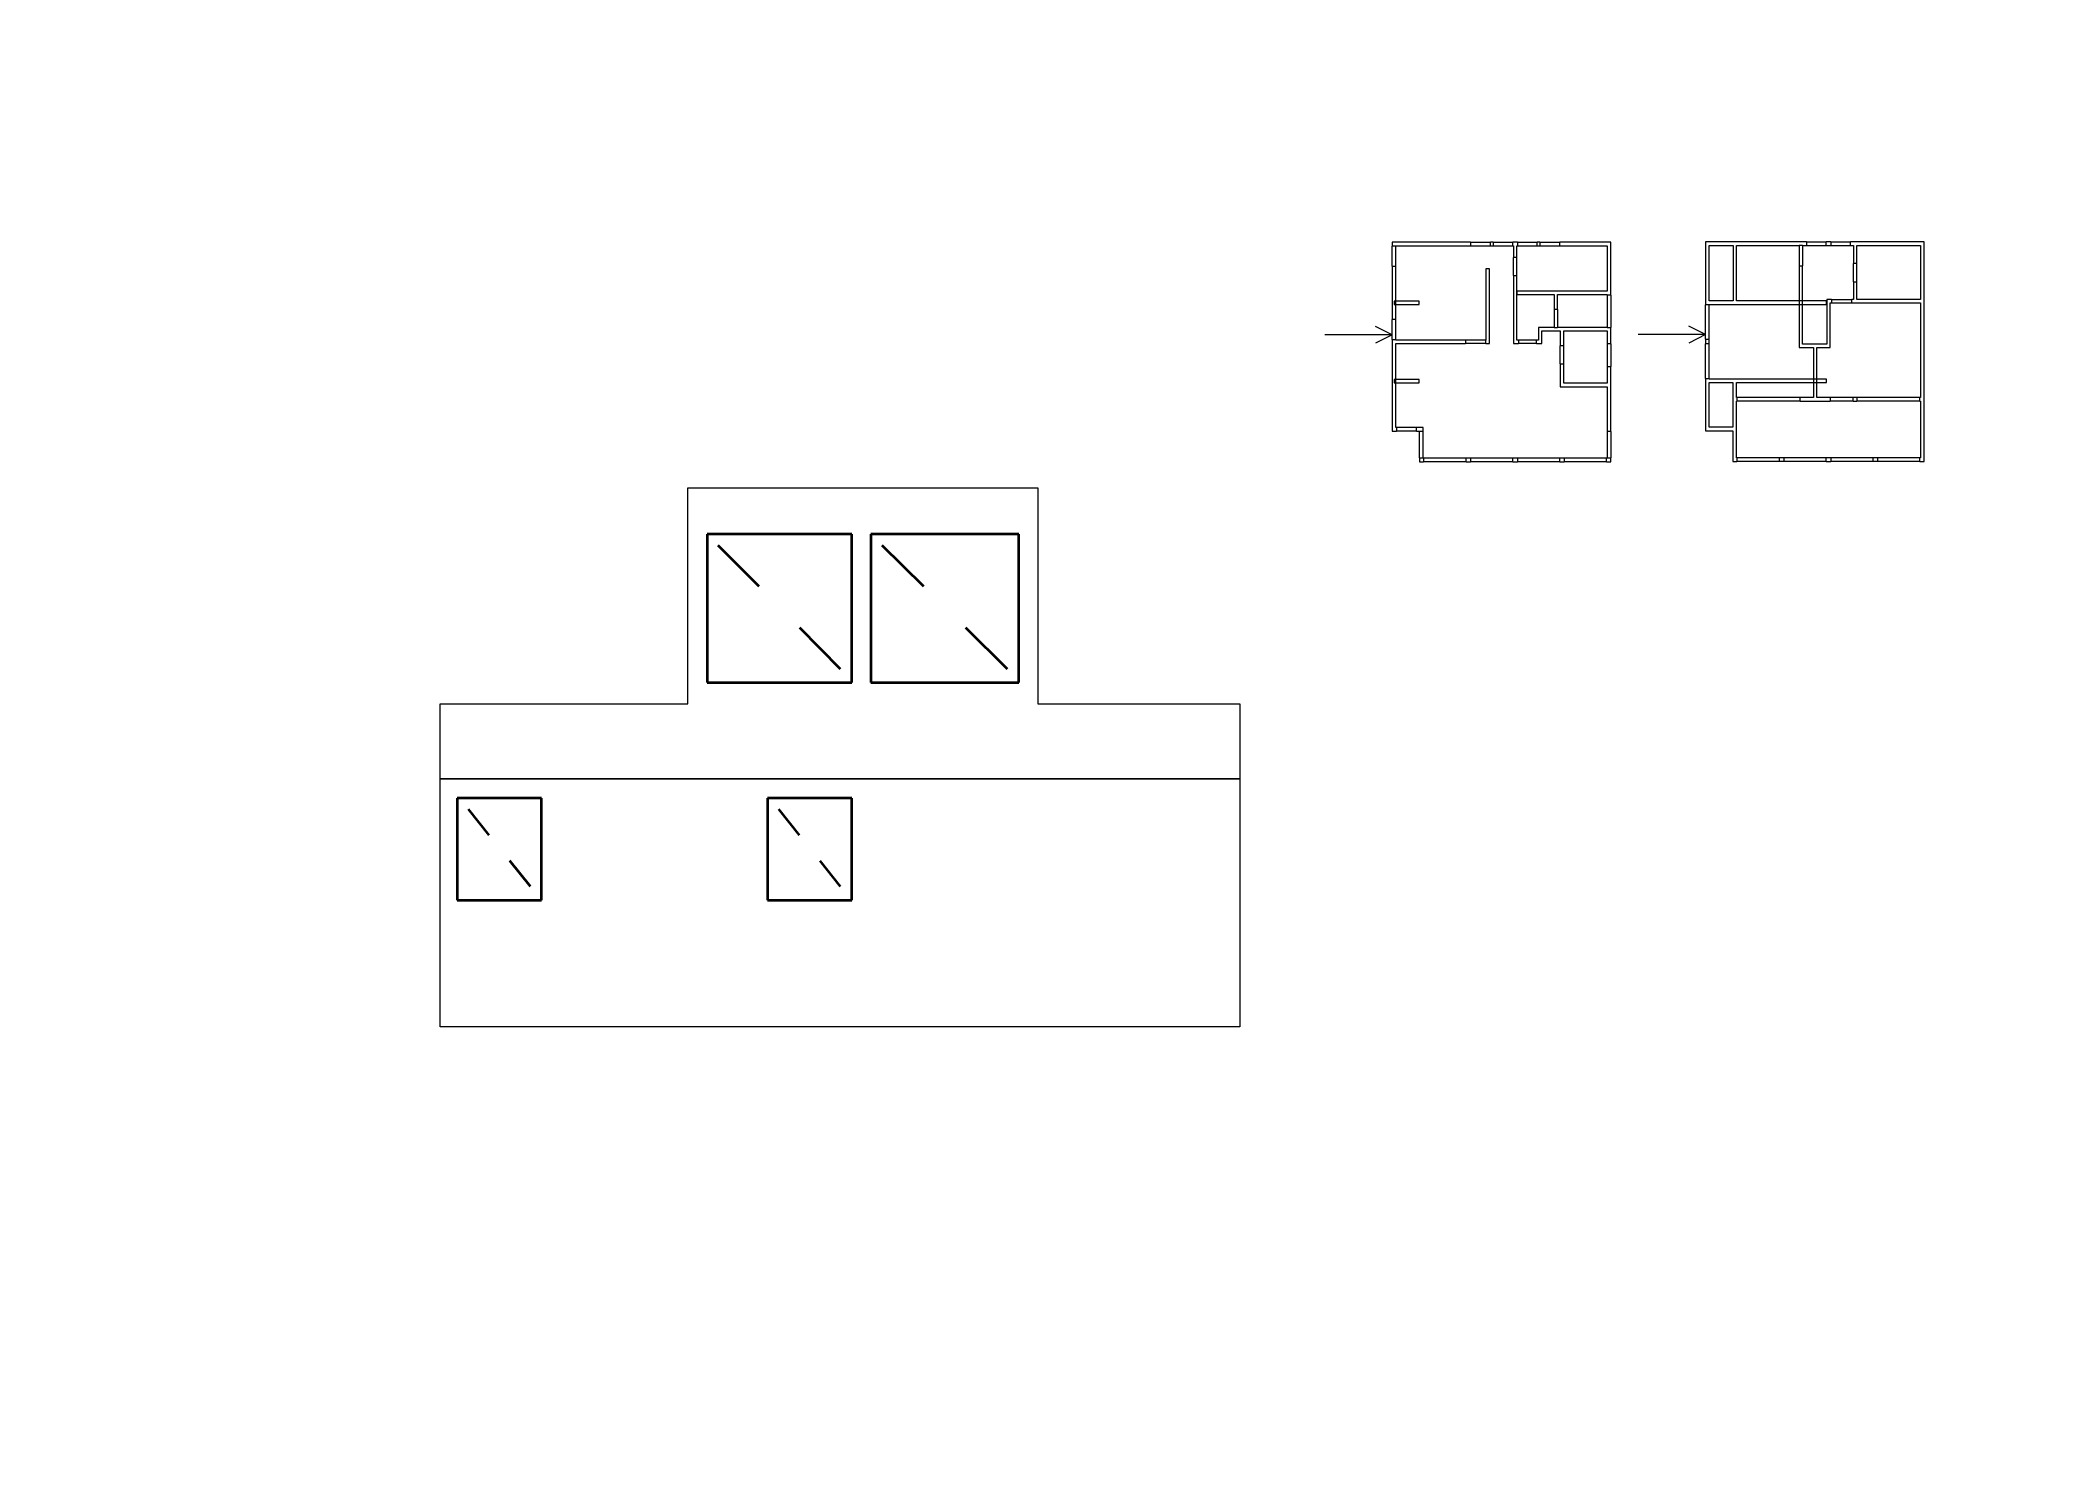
# Model space of a CAD drawing. Header units: millimetres. Extents: x 0 to 6720, y 0 to 401.
# Drawn here: x 840 to 1260, y 0 to 297 of the extents above; entities that cross this region are included whole.
import ezdxf

# ---------------------------------------------------------------- set-up
doc = ezdxf.new("R2010")
doc.units = ezdxf.units.MM
for name, pattern in [('K5LT32773', [0]), ('K5LT32775', [250, 62.5, -62.5, 62.5, -62.5]), ('K5LT32776', [0]), ('K5LT32778', [0]), ('K5LT32779', [0]), ('K5LT_BASIC', [0])]:
    doc.linetypes.add(name, pattern=pattern)
doc.layers.add('Системный слой', color=7, linetype='Continuous')

msp = doc.modelspace()

# ---------------------------------------------------------------- linework, layer by layer
at = {"layer": 'Системный слой', "color": 3, "linetype": 'K5LT32779', "lineweight": 18}
for p, q in [((1123.70616, 254.62323), (1123.70616, 253.77217)), ((1123.70616, 249.58777), (1123.70616, 253.77217)), ((1124.46266, 253.77217), (1123.70616, 253.77217)), ((1124.46266, 253.77217), (1124.46266, 253.86673)), ((1124.46266, 249.58777), (1124.46266, 253.77217)), ((1189.44138, 254.68085), (1189.44138, 241.44208)), ((1190.19789, 242.2695), (1190.19789, 253.92435)), ((1123.70616, 249.58777), (1123.70616, 238.3821)), ((1123.70616, 249.58777), (1124.46266, 249.58777)), ((1124.46266, 238.3821), (1124.46266, 249.58777)), ((1189.44138, 234.25532), (1189.44138, 241.44208)), ((1190.19789, 241.44208), (1189.44138, 241.44208)), ((1190.19789, 241.44208), (1190.19789, 241.56028)), ((1190.19789, 234.25532), (1190.19789, 241.44208)), ((1123.70616, 234.1977), (1123.70616, 238.3821)), ((1124.46266, 238.3821), (1123.70616, 238.3821)), ((1124.46266, 234.1977), (1124.46266, 238.3821)), ((1123.70616, 234.1977), (1123.70616, 214.9542)), ((1123.70616, 234.1977), (1124.46266, 234.1977)), ((1124.46266, 234.0795), (1124.46266, 234.1977)), ((1124.46266, 215.7107), (1124.46266, 233.37028)), ((1189.44138, 234.25532), (1189.44138, 233.30969)), ((1189.44138, 234.25532), (1190.19789, 234.25532)), ((1189.44138, 225.98109), (1189.44138, 233.30969)), ((1190.19789, 233.30969), (1189.44138, 233.30969)), ((1190.19789, 233.30969), (1190.19789, 234.25532)), ((1190.19789, 225.98109), (1190.19789, 233.30969)), ((1189.44138, 225.98109), (1189.44138, 215.01182)), ((1189.44138, 225.98109), (1190.19789, 225.98109)), ((1190.19789, 225.86289), (1190.19789, 225.98109)), ((1190.19789, 215.76832), (1190.19789, 225.15367))]:
    msp.add_line(p, q, dxfattribs=at)
at = {"layer": 'Системный слой', "color": 7, "linetype": 'K5LT32773', "lineweight": 18}
for p, q in [((1140.11278, 254.62323), (1123.70616, 254.62323)), ((1124.46266, 253.86673), (1140.11278, 253.86673)), ((1140.11278, 254.62323), (1144.32082, 254.62323)), ((1140.11278, 254.62323), (1140.11278, 253.86673)), ((1140.11278, 253.86673), (1144.32082, 253.86673)), ((1144.88819, 254.62323), (1144.32082, 254.62323)), ((1144.32082, 253.86673), (1144.32082, 254.62323)), ((1144.32082, 253.86673), (1144.88819, 253.86673)), ((1144.88819, 254.62323), (1149.00167, 254.62323)), ((1144.88819, 254.62323), (1144.88819, 253.86673)), ((1144.88819, 253.86673), (1149.00167, 253.86673)), ((1149.94729, 254.62323), (1149.00167, 254.62323)), ((1149.00167, 253.86673), (1149.00167, 254.62323)), ((1149.00167, 253.86673), (1149.11987, 253.86673)), ((1149.11987, 253.86673), (1149.11987, 251.4081)), ((1149.82909, 253.86673), (1149.94729, 253.86673)), ((1149.82909, 251.4081), (1149.82909, 253.86673)), ((1149.94729, 254.62323), (1154.06077, 254.62323)), ((1149.94729, 254.62323), (1149.94729, 253.86673)), ((1149.94729, 253.86673), (1154.06077, 253.86673)), ((1154.62815, 254.62323), (1154.06077, 254.62323)), ((1154.06077, 253.86673), (1154.06077, 254.62323)), ((1154.06077, 253.86673), (1154.62815, 253.86673)), ((1154.62815, 254.62323), (1158.83618, 254.62323)), ((1154.62815, 254.62323), (1154.62815, 253.86673)), ((1154.62815, 253.86673), (1158.83618, 253.86673)), ((1169.52176, 254.62323), (1158.83618, 254.62323)), ((1158.83618, 253.86673), (1158.83618, 254.62323)), ((1158.83618, 253.86673), (1168.76526, 253.86673)), ((1168.76526, 253.86673), (1168.76526, 244.33955)), ((1169.52176, 243.51212), (1169.52176, 254.62323)), ((1210.57614, 254.68085), (1189.44138, 254.68085)), ((1190.19789, 253.92435), (1195.18606, 253.92435)), ((1195.18606, 253.92435), (1195.18606, 242.2695)), ((1195.89528, 242.2695), (1195.89528, 253.92435)), ((1195.89528, 253.92435), (1209.08677, 253.92435)), ((1209.08677, 253.92435), (1209.08677, 253.87707)), ((1209.79599, 253.87707), (1209.08677, 253.87707)), ((1209.79599, 253.92435), (1210.57614, 253.92435)), ((1209.79599, 253.87707), (1209.79599, 253.92435)), ((1210.57614, 254.68085), (1214.73689, 254.68085)), ((1210.57614, 254.68085), (1210.57614, 253.92435)), ((1210.57614, 254.68085), (1214.73689, 254.68085)), ((1210.57614, 254.68085), (1210.57614, 253.92435)), ((1210.57614, 253.92435), (1214.73689, 253.92435)), ((1210.57614, 253.92435), (1214.73689, 253.92435)), ((1215.68252, 254.68085), (1214.73689, 254.68085)), ((1214.73689, 253.92435), (1214.73689, 254.68085)), ((1214.73689, 253.92435), (1214.73689, 254.68085)), ((1214.73689, 253.92435), (1215.68252, 253.92435)), ((1215.68252, 254.68085), (1215.68252, 253.92435)), ((1215.68252, 254.68085), (1219.84328, 254.68085)), ((1215.68252, 254.68085), (1215.68252, 253.92435)), ((1215.68252, 253.92435), (1219.84328, 253.92435)), ((1235.25699, 254.68085), (1219.84328, 254.68085)), ((1219.84328, 253.92435), (1219.84328, 254.68085)), ((1219.84328, 253.92435), (1219.84328, 254.68085)), ((1219.84328, 253.92435), (1220.43429, 253.92435)), ((1220.43429, 253.92435), (1220.43429, 250.09456)), ((1221.14351, 253.92435), (1234.50049, 253.92435)), ((1221.14351, 250.09456), (1221.14351, 253.92435)), ((1234.50049, 253.92435), (1234.50049, 242.55319)), ((1235.25699, 208.58156), (1235.25699, 254.68085)), ((1143.35155, 248.99676), (1143.35155, 234.0795)), ((1144.06077, 248.99676), (1143.35155, 248.99676)), ((1144.06077, 233.37028), (1144.06077, 248.99676)), ((1149.82909, 251.4081), (1149.11987, 251.4081)), ((1209.08677, 249.62175), (1209.08677, 232.52955)), ((1209.08677, 249.62175), (1209.79599, 249.62175)), ((1209.79599, 233.23877), (1209.79599, 249.62175)), ((1221.14351, 250.09456), (1220.43429, 250.09456)), ((1149.11987, 247.6256), (1149.11987, 233.37028)), ((1149.11987, 247.6256), (1149.82909, 247.6256)), ((1149.82909, 234.0795), (1149.82909, 247.6256)), ((1168.76526, 244.33955), (1149.85273, 244.33955)), ((1149.85273, 244.33955), (1149.85273, 243.63033)), ((1149.85273, 243.63033), (1157.63051, 243.63033)), ((1157.63051, 243.63033), (1157.63051, 240.48612)), ((1158.33973, 243.63033), (1168.76526, 243.63033)), ((1158.33973, 240.48612), (1158.33973, 243.63033)), ((1168.76526, 243.63033), (1168.76526, 243.51212)), ((1220.43429, 246.31206), (1220.43429, 242.55319)), ((1220.43429, 246.31206), (1221.14351, 246.31206)), ((1221.14351, 242.55319), (1221.14351, 246.31206)), ((1129.33264, 242.21189), (1124.08441, 242.21189)), ((1124.08441, 242.21189), (1124.08441, 241.50267)), ((1124.08441, 241.50267), (1129.33264, 241.50267)), ((1129.33264, 241.50267), (1129.33264, 242.21189)), ((1158.33973, 240.48612), (1157.63051, 240.48612)), ((1168.76526, 243.51212), (1168.76526, 236.70361)), ((1169.52176, 243.51212), (1168.76526, 243.51212)), ((1169.52176, 243.51212), (1169.52176, 236.70361)), ((1195.18606, 242.2695), (1190.19789, 242.2695)), ((1190.19789, 241.56028), (1214.83145, 241.56028)), ((1214.83145, 242.2695), (1195.89528, 242.2695)), ((1214.83145, 241.56028), (1214.83145, 242.2695)), ((1215.87164, 242.55319), (1214.8551, 242.55319)), ((1214.8551, 242.55319), (1214.8551, 233.23877)), ((1215.56432, 241.84397), (1215.87164, 241.84397)), ((1215.56432, 232.52955), (1215.56432, 241.84397)), ((1215.87164, 242.55319), (1215.87164, 241.84397)), ((1220.43429, 242.55319), (1220.12696, 242.55319)), ((1220.12696, 241.84397), (1220.12696, 242.55319)), ((1220.12696, 241.84397), (1234.50049, 241.84397)), ((1234.50049, 242.55319), (1221.14351, 242.55319)), ((1234.50049, 241.84397), (1234.50049, 221.98582)), ((1157.63051, 236.67997), (1154.3681, 236.67997)), ((1154.3681, 236.67997), (1154.3681, 234.0795)), ((1155.07732, 235.97075), (1158.95439, 235.97075)), ((1155.07732, 233.37028), (1155.07732, 235.97075)), ((1157.63051, 236.70361), (1157.63051, 236.67997)), ((1157.63051, 236.70361), (1158.33973, 236.70361)), ((1158.33973, 236.67997), (1158.33973, 236.70361)), ((1168.76526, 236.67997), (1158.33973, 236.67997)), ((1158.95439, 235.97075), (1158.95439, 232.87382)), ((1159.66361, 232.87382), (1159.66361, 235.97075)), ((1159.66361, 235.97075), (1168.76526, 235.97075)), ((1168.76526, 236.70361), (1168.76526, 236.67997)), ((1168.76526, 236.70361), (1169.52176, 236.70361)), ((1168.76526, 235.97075), (1168.76526, 233.25208)), ((1169.52176, 233.25208), (1169.52176, 236.70361)), ((1139.07259, 234.0795), (1124.46266, 234.0795)), ((1124.46266, 233.37028), (1139.07259, 233.37028)), ((1139.07259, 234.0795), (1139.07259, 233.37028)), ((1143.35155, 234.0795), (1143.32791, 234.0795)), ((1143.32791, 233.37028), (1143.32791, 234.0795)), ((1143.32791, 233.37028), (1144.06077, 233.37028)), ((1149.11987, 233.37028), (1150.1837, 233.37028)), ((1150.1837, 234.0795), (1149.82909, 234.0795)), ((1150.1837, 234.0795), (1150.1837, 233.37028)), ((1154.3681, 234.0795), (1153.96621, 234.0795)), ((1153.96621, 233.37028), (1153.96621, 234.0795)), ((1153.96621, 233.37028), (1155.07732, 233.37028)), ((1159.66361, 232.87382), (1158.95439, 232.87382)), ((1169.52176, 233.25208), (1168.76526, 233.25208)), ((1209.08677, 232.52955), (1212.0655, 232.52955)), ((1214.8551, 233.23877), (1209.79599, 233.23877)), ((1212.0655, 232.52955), (1212.0655, 221.98582)), ((1212.77472, 232.52955), (1215.56432, 232.52955)), ((1212.77472, 221.98582), (1212.77472, 232.52955)), ((1158.95439, 229.09132), (1158.95439, 224.29226)), ((1158.95439, 229.09132), (1159.66361, 229.09132)), ((1159.66361, 225.00148), (1159.66361, 229.09132)), ((1168.76526, 228.52394), (1168.76526, 225.00148)), ((1168.76526, 228.52394), (1169.52176, 228.52394)), ((1169.52176, 214.85964), (1169.52176, 228.52394)), ((1129.33264, 225.80527), (1124.08441, 225.80527)), ((1124.08441, 225.80527), (1124.08441, 225.09605)), ((1124.08441, 225.09605), (1129.33264, 225.09605)), ((1129.33264, 225.09605), (1129.33264, 225.80527)), ((1158.95439, 224.29226), (1168.76526, 224.29226)), ((1168.76526, 225.00148), (1159.66361, 225.00148)), ((1168.76526, 224.29226), (1168.76526, 214.85964)), ((1214.83145, 225.86289), (1190.19789, 225.86289)), ((1190.19789, 225.15367), (1195.16242, 225.15367)), ((1195.16242, 225.15367), (1195.16242, 215.76832)), ((1195.91893, 225.15367), (1214.83145, 225.15367)), ((1195.91893, 221.98582), (1195.91893, 225.15367)), ((1214.83145, 225.15367), (1214.83145, 225.86289)), ((1196.01349, 221.98582), (1195.91893, 221.98582)), ((1195.91893, 221.2766), (1196.01349, 221.2766)), ((1195.91893, 209.33806), (1195.91893, 221.2766)), ((1209.25226, 221.98582), (1196.01349, 221.98582)), ((1196.01349, 221.98582), (1196.01349, 221.2766)), ((1209.25226, 221.2766), (1196.01349, 221.2766)), ((1212.0655, 221.98582), (1209.25226, 221.98582)), ((1209.25226, 221.2766), (1209.25226, 221.98582)), ((1209.25226, 221.2766), (1215.58796, 221.2766)), ((1215.58796, 221.98582), (1212.77472, 221.98582)), ((1220.41065, 221.98582), (1215.58796, 221.98582)), ((1215.58796, 221.98582), (1215.58796, 221.2766)), ((1220.41065, 221.2766), (1215.58796, 221.2766)), ((1221.16715, 221.98582), (1220.41065, 221.98582)), ((1220.41065, 221.2766), (1220.41065, 221.98582)), ((1220.41065, 221.2766), (1221.16715, 221.2766)), ((1234.40592, 221.98582), (1221.16715, 221.98582)), ((1221.16715, 221.98582), (1221.16715, 221.2766)), ((1234.40592, 221.2766), (1221.16715, 221.2766)), ((1234.50049, 221.98582), (1234.40592, 221.98582)), ((1234.40592, 221.2766), (1234.40592, 221.98582)), ((1234.40592, 221.2766), (1234.50049, 221.2766)), ((1234.50049, 221.2766), (1234.50049, 209.33806)), ((1123.70616, 214.9542), (1124.55722, 214.9542)), ((1124.55722, 215.7107), (1124.46266, 215.7107)), ((1128.76526, 215.7107), (1124.55722, 215.7107)), ((1124.55722, 215.7107), (1124.55722, 214.9542)), ((1128.76526, 214.9542), (1124.55722, 214.9542)), ((1130.1837, 215.7107), (1128.76526, 215.7107)), ((1128.76526, 214.9542), (1128.76526, 215.7107)), ((1128.76526, 214.9542), (1129.4272, 214.9542)), ((1129.4272, 214.9542), (1129.4272, 214.85964)), ((1129.4272, 209.37501), (1129.4272, 214.85964)), ((1130.1837, 214.85964), (1129.4272, 214.85964)), ((1130.1837, 214.85964), (1130.1837, 215.7107)), ((1130.1837, 209.37501), (1130.1837, 214.85964)), ((1168.76526, 214.85964), (1168.76526, 209.37501)), ((1169.52176, 214.85964), (1168.76526, 214.85964)), ((1169.52176, 214.85964), (1169.52176, 209.37501)), ((1189.44138, 215.01182), (1195.16242, 215.01182)), ((1195.16242, 215.76832), (1190.19789, 215.76832)), ((1195.16242, 215.01182), (1195.16242, 208.58156)), ((1129.4272, 209.37501), (1129.4272, 208.52394)), ((1129.4272, 209.37501), (1130.1837, 209.37501)), ((1129.4272, 208.52394), (1130.27826, 208.52394)), ((1130.1837, 209.28044), (1130.1837, 209.37501)), ((1130.27826, 209.28044), (1130.1837, 209.28044)), ((1139.16715, 209.28044), (1130.27826, 209.28044)), ((1130.27826, 209.28044), (1130.27826, 208.52394)), ((1139.16715, 208.52394), (1130.27826, 208.52394)), ((1140.11278, 209.28044), (1139.16715, 209.28044)), ((1139.16715, 208.52394), (1139.16715, 209.28044)), ((1139.16715, 208.52394), (1140.11278, 208.52394)), ((1149.00167, 209.28044), (1140.11278, 209.28044)), ((1140.11278, 209.28044), (1140.11278, 208.52394)), ((1149.00167, 208.52394), (1140.11278, 208.52394)), ((1149.94729, 209.28044), (1149.00167, 209.28044)), ((1149.00167, 208.52394), (1149.00167, 209.28044)), ((1149.00167, 208.52394), (1149.94729, 208.52394)), ((1158.83618, 209.28044), (1149.94729, 209.28044)), ((1149.94729, 209.28044), (1149.94729, 208.52394)), ((1158.83618, 208.52394), (1149.94729, 208.52394)), ((1159.78181, 209.28044), (1158.83618, 209.28044)), ((1158.83618, 208.52394), (1158.83618, 209.28044)), ((1158.83618, 208.52394), (1159.78181, 208.52394)), ((1168.6707, 209.28044), (1159.78181, 209.28044)), ((1159.78181, 209.28044), (1159.78181, 208.52394)), ((1168.6707, 208.52394), (1159.78181, 208.52394)), ((1168.76526, 209.28044), (1168.6707, 209.28044)), ((1168.6707, 208.52394), (1168.6707, 209.28044)), ((1168.6707, 208.52394), (1169.52176, 208.52394)), ((1168.76526, 209.37501), (1168.76526, 209.28044)), ((1168.76526, 209.37501), (1169.52176, 209.37501)), ((1169.52176, 208.52394), (1169.52176, 209.37501)), ((1195.16242, 208.58156), (1196.01349, 208.58156)), ((1196.01349, 209.33806), (1195.91893, 209.33806)), ((1214.73689, 209.33806), (1196.01349, 209.33806)), ((1196.01349, 209.33806), (1196.01349, 208.58156)), ((1204.90238, 209.33806), (1196.01349, 209.33806)), ((1196.01349, 209.33806), (1196.01349, 208.58156)), ((1214.73689, 208.58156), (1196.01349, 208.58156)), ((1204.90238, 208.58156), (1196.01349, 208.58156)), ((1204.90238, 208.58156), (1204.90238, 209.33806)), ((1214.73689, 209.33806), (1205.848, 209.33806)), ((1205.848, 209.33806), (1205.848, 208.58156)), ((1214.73689, 208.58156), (1205.848, 208.58156)), ((1215.68252, 209.33806), (1214.73689, 209.33806)), ((1214.73689, 208.58156), (1214.73689, 209.33806)), ((1214.73689, 208.58156), (1214.73689, 209.33806)), ((1214.73689, 208.58156), (1215.68252, 208.58156)), ((1234.40592, 209.33806), (1215.68252, 209.33806)), ((1215.68252, 209.33806), (1215.68252, 208.58156)), ((1224.57141, 209.33806), (1215.68252, 209.33806)), ((1215.68252, 209.33806), (1215.68252, 208.58156)), ((1234.40592, 208.58156), (1215.68252, 208.58156)), ((1224.57141, 208.58156), (1215.68252, 208.58156)), ((1224.57141, 208.58156), (1224.57141, 209.33806)), ((1234.40592, 209.33806), (1225.51703, 209.33806)), ((1225.51703, 209.33806), (1225.51703, 208.58156)), ((1234.40592, 208.58156), (1225.51703, 208.58156)), ((1234.50049, 209.33806), (1234.40592, 209.33806)), ((1234.40592, 208.58156), (1234.40592, 209.33806)), ((1234.40592, 208.58156), (1234.40592, 209.33806)), ((1234.40592, 208.58156), (1235.25699, 208.58156))]:
    msp.add_line(p, q, dxfattribs=at)
at = {"layer": 'Системный слой', "color": 7, "linetype": 'K5LT32775', "lineweight": 18}
for p, q in [((1209.08677, 253.87707), (1209.08677, 249.62175)), ((1209.79599, 253.87707), (1209.79599, 249.62175)), ((1215.68252, 254.68085), (1219.84328, 254.68085)), ((1215.68252, 253.92435), (1219.84328, 253.92435)), ((1149.11987, 247.6256), (1149.11987, 251.4081)), ((1149.82909, 247.6256), (1149.82909, 251.4081)), ((1220.43429, 246.31206), (1220.43429, 250.09456)), ((1221.14351, 246.31206), (1221.14351, 250.09456)), ((1157.63051, 240.48612), (1157.63051, 236.70361)), ((1158.33973, 240.48612), (1158.33973, 236.70361)), ((1215.87164, 242.55319), (1220.12696, 242.55319)), ((1215.87164, 241.84397), (1220.12696, 241.84397)), ((1143.32791, 234.0795), (1139.07259, 234.0795)), ((1143.32791, 233.37028), (1139.07259, 233.37028)), ((1153.96621, 234.0795), (1150.1837, 234.0795)), ((1153.96621, 233.37028), (1150.1837, 233.37028)), ((1158.95439, 229.09132), (1158.95439, 232.87382)), ((1159.66361, 229.09132), (1159.66361, 232.87382)), ((1168.76526, 233.25208), (1168.76526, 228.52394)), ((1169.52176, 233.25208), (1169.52176, 228.52394))]:
    msp.add_line(p, q, dxfattribs=at)
at = {"layer": 'Системный слой', "color": 1, "linetype": 'K5LT32778', "lineweight": 18}
for p, q in [((1123.70616, 235.16697), (1120.16006, 236.94002)), ((1189.44138, 235.22459), (1175.25699, 235.22459)), ((1189.44138, 235.22459), (1185.89528, 236.99764)), ((1189.44138, 235.22459), (1185.89528, 233.45154)), ((1123.70616, 235.16697), (1109.52176, 235.16697)), ((1123.70616, 235.16697), (1120.16006, 233.39392))]:
    msp.add_line(p, q, dxfattribs=at)
at = {"layer": 'Системный слой', "color": 5, "linetype": 'K5LT32776', "lineweight": 18}
for p, q in [((975.92895, 157.73355), (975.92895, 203.05887)), ((975.92895, 203.05887), (1049.32895, 203.05887)), ((1049.32895, 203.05887), (1049.32895, 157.73353)), ((979.92895, 162.24094), (979.92895, 193.34094)), ((979.92895, 193.34094), (1010.32895, 193.34094)), ((1010.32895, 193.34094), (1010.32895, 162.24094)), ((1014.32895, 162.24094), (1014.32895, 193.34094)), ((1014.32895, 193.34094), (1045.32895, 193.34094)), ((1045.32895, 193.34094), (1045.32895, 162.24094)), ((1010.32895, 162.24094), (979.92895, 162.24094)), ((1045.32895, 162.24094), (1014.32895, 162.24094)), ((923.92895, 157.73356), (975.92895, 157.73355)), ((923.92895, 142), (923.92895, 157.73356)), ((1049.32895, 157.73353), (1091.72895, 157.73352)), ((1091.72895, 157.73352), (1091.72895, 142)), ((923.92895, 90), (923.92895, 142)), ((923.92895, 142), (1091.72895, 142)), ((1091.72895, 142), (923.92895, 142)), ((1091.72895, 142), (1091.72895, 90)), ((927.52895, 116.6), (927.52895, 138)), ((927.52895, 138), (945.22895, 138)), ((945.22895, 138), (945.22895, 116.6)), ((992.62895, 116.6), (992.62895, 138)), ((992.62895, 138), (1010.32895, 138)), ((1010.32895, 138), (1010.32895, 116.6)), ((945.22895, 116.6), (927.52895, 116.6)), ((1010.32895, 116.6), (992.62895, 116.6)), ((1091.72895, 90), (923.92895, 90))]:
    msp.add_line(p, q, dxfattribs=at)
at = {"layer": 'Системный слой', "color": 5, "linetype": 'K5LT_BASIC', "lineweight": 40}
for p, q in [((1010.32895, 193.34094), (979.92895, 193.34094)), ((979.92895, 193.34094), (979.92895, 162.24094)), ((1010.32895, 162.24094), (1010.32895, 193.34094)), ((1045.32895, 193.34094), (1014.32895, 193.34094)), ((1014.32895, 193.34094), (1014.32895, 162.24094)), ((1045.32895, 162.24094), (1045.32895, 193.34094)), ((990.84039, 182.34958), (982.28895, 190.98094)), ((1025.44019, 182.34958), (1016.68895, 190.98094)), ((1007.96895, 165.06094), (999.41751, 173.6923)), ((1042.96895, 165.06094), (1034.21771, 173.6923)), ((979.92895, 162.24094), (1010.32895, 162.24094)), ((1014.32895, 162.24094), (1045.32895, 162.24094)), ((945.22895, 138), (927.52895, 138)), ((927.52895, 138), (927.52895, 116.6)), ((934.21129, 130.23874), (929.88895, 135.64)), ((945.22895, 116.6), (945.22895, 138)), ((1010.32895, 138), (992.62895, 138)), ((992.62895, 138), (992.62895, 116.6)), ((999.31129, 130.23874), (994.98895, 135.64)), ((1010.32895, 116.6), (1010.32895, 138)), ((942.86895, 119.42), (938.54661, 124.82126)), ((1007.96895, 119.42), (1003.64661, 124.82126)), ((927.52895, 116.6), (945.22895, 116.6)), ((992.62895, 116.6), (1010.32895, 116.6))]:
    msp.add_line(p, q, dxfattribs=at)

doc.saveas('drawing.dxf')
